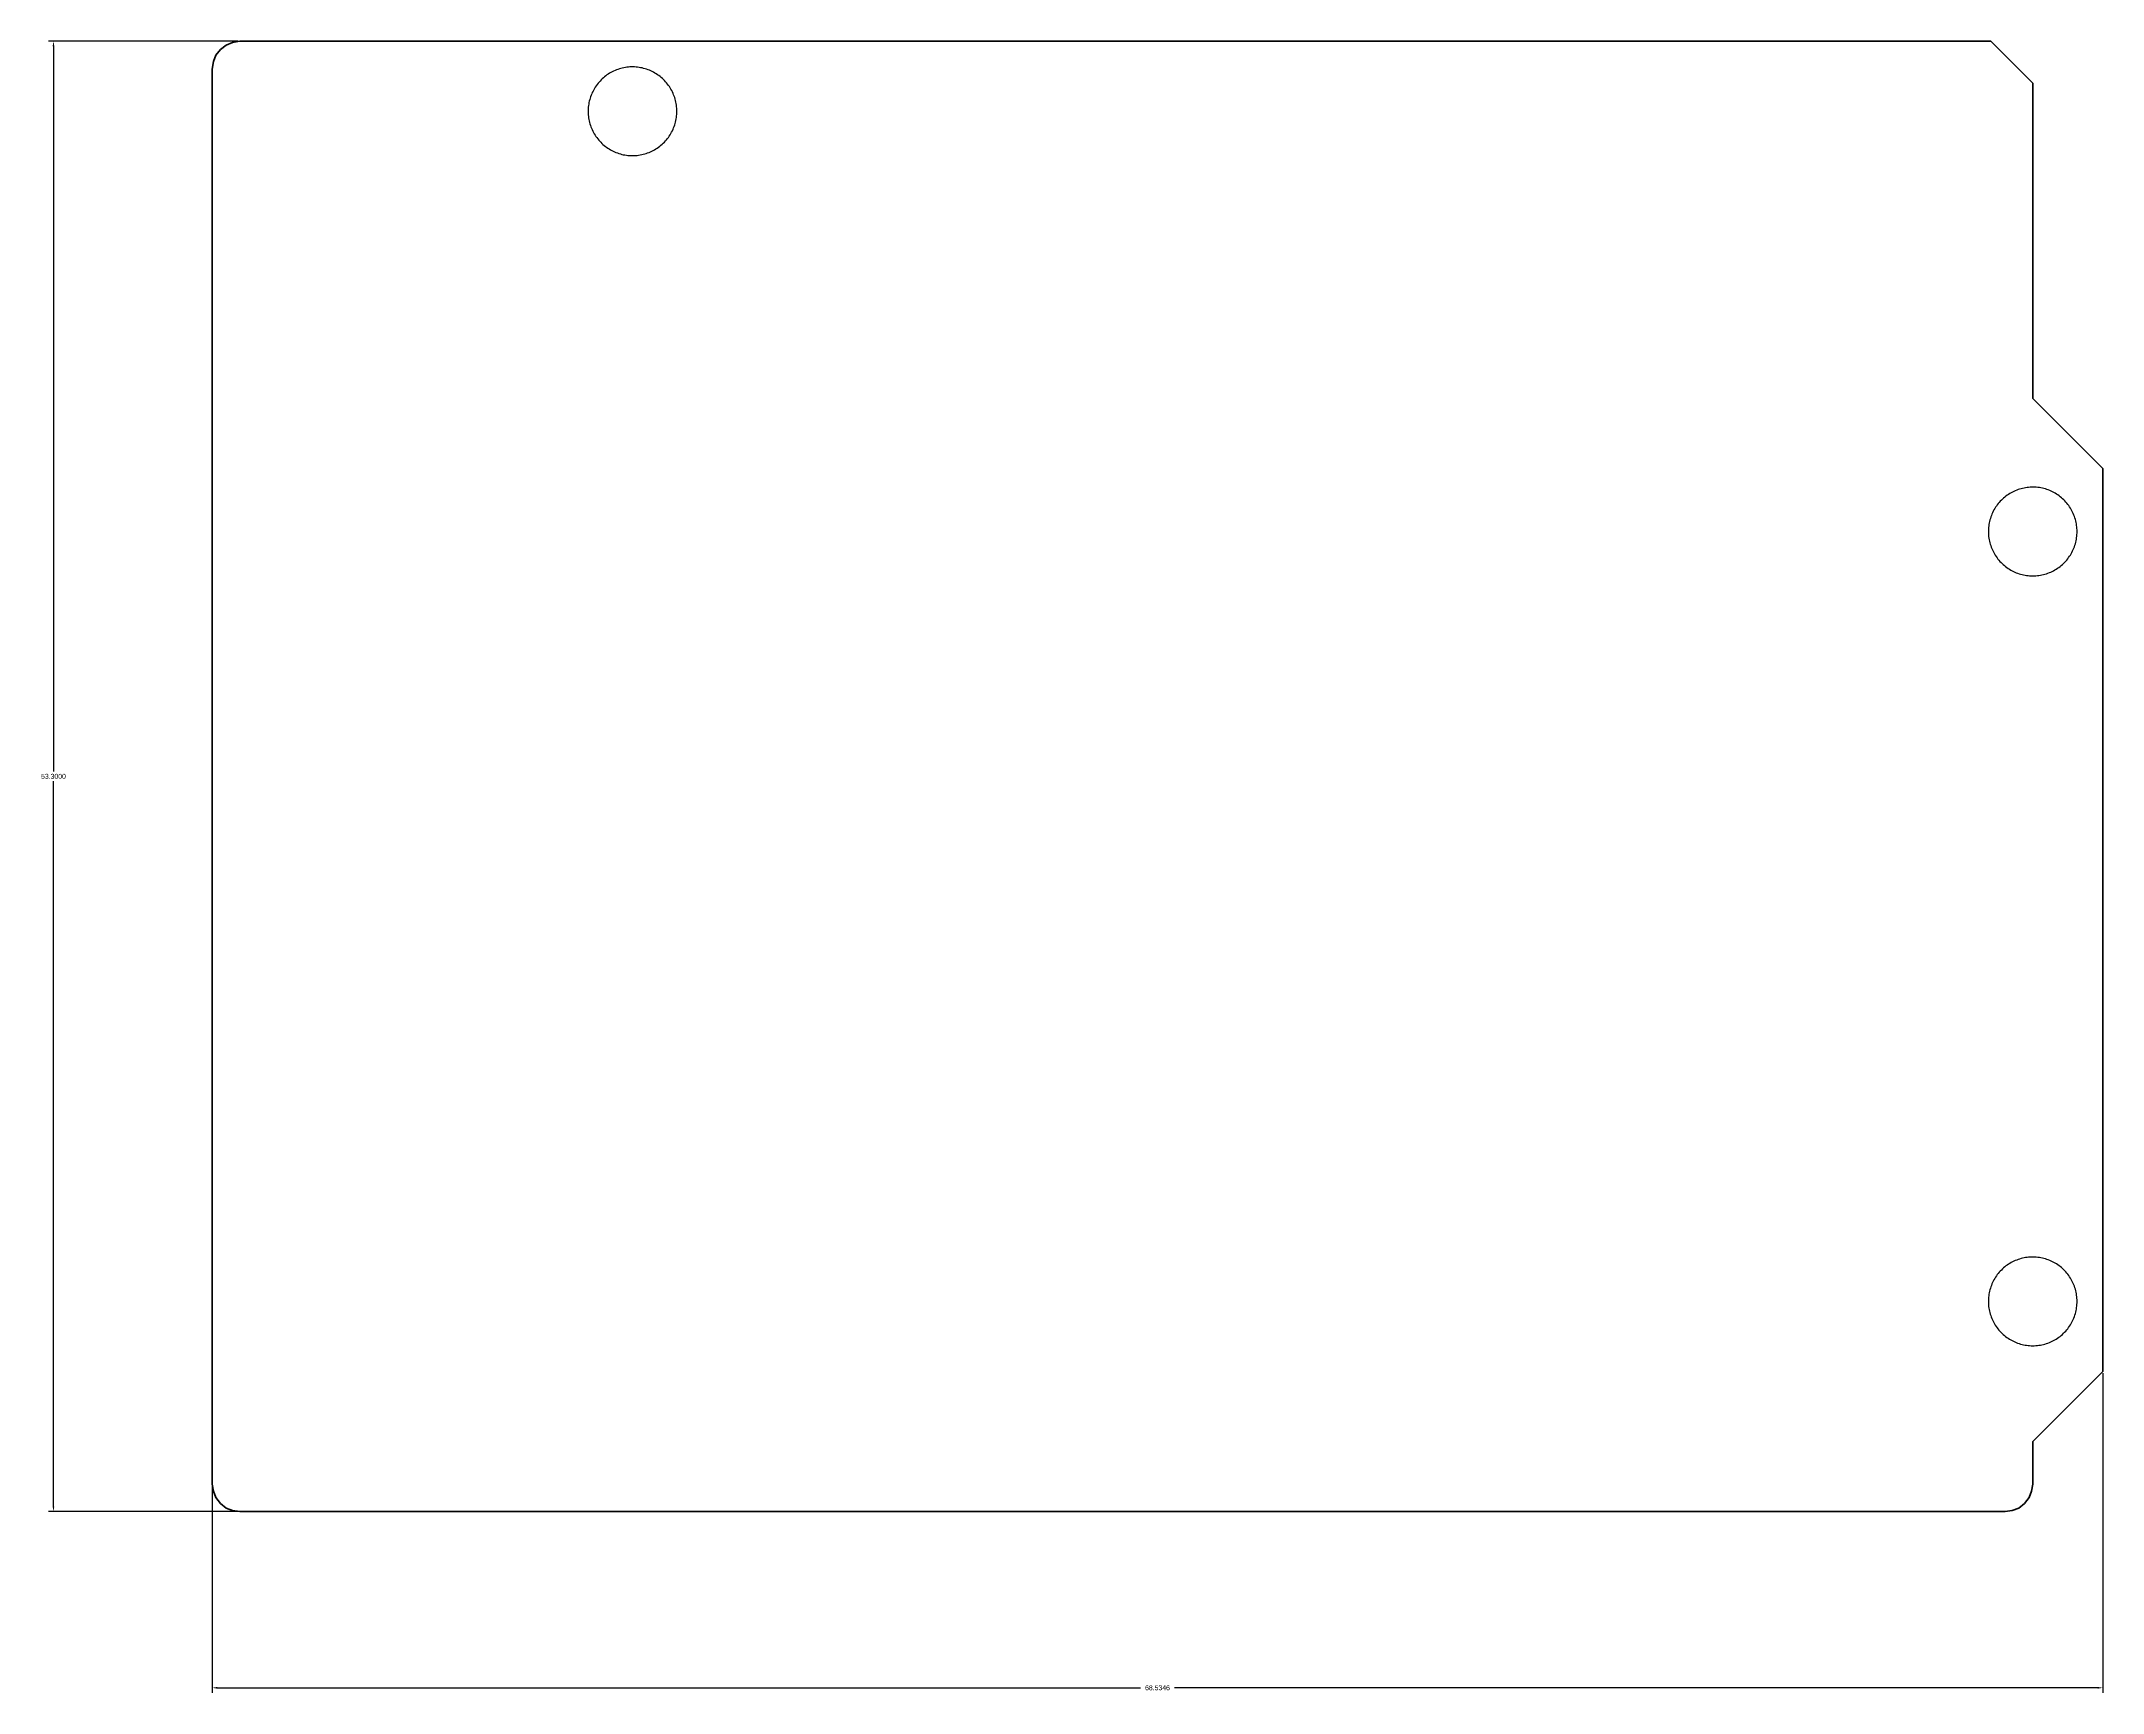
# Model space of a CAD drawing. Header units: millimetres. Extents: x -6 to 110, y 152 to 212.
# Drawn here: x -6.2 to 68.5, y 152.1 to 212 of the extents above; entities that cross this region are included whole.
import ezdxf

# ---------------------------------------------------------------- set-up
doc = ezdxf.new("R2010")
doc.units = ezdxf.units.MM
doc.header["$MEASUREMENT"] = 0
doc.layers.get('Defpoints').update_dxf_attribs({"linetype": 'CONTINUOUS'})
doc.layers.add('Incisione', color=5, linetype='CONTINUOUS', true_color=0x1710ff)
doc.layers.add('Taglio', color=22, linetype='CONTINUOUS', true_color=0xc0240f)
doc.dimstyles.get("Standard").update_dxf_attribs({"dimtxt": 0.18, "dimasz": 0.18, "dimexe": 0.18, "dimexo": 0.0625, "dimgap": 0.09, "dimtad": 0, "dimtih": 1, "dimtoh": 1, "dimdec": 4, "dimzin": 0, "dimdsep": 46, "dimtxsty": 'Standard', "dimcen": 0.09, "dimadec": 0, "dimazin": 0, "dimtfac": 1, "dimtdec": 4, "dimtofl": 0, "dimtmove": 0, "dimatfit": 3, "dimfxl": 1, "dimtolj": 1, "dimtzin": 0, "dimarcsym": 0})

# ---------------------------------------------------------------- blocks, each defined once
blk = doc.blocks.new('*D2')
at = {"layer": 'Defpoints', "color": 0}
for p in [(0.994, 211.989), (-5.756, 158.689), (0.994, 158.689)]:
    blk.add_point(p, dxfattribs=at)
at = {"layer": 'Incisione', "color": 0, "lineweight": -2}
for p, q in [((0.932, 211.989), (-5.936, 211.989)), ((-5.756, 211.809), (-5.756, 185.519)), ((-5.756, 158.869), (-5.756, 185.159)), ((0.932, 158.689), (-5.936, 158.689))]:
    blk.add_line(p, q, dxfattribs=at)
at = {"layer": 'Incisione', "color": 0}
for points in [[(-5.726, 211.809), (-5.786, 211.809), (-5.756, 211.989)], [(-5.786, 158.869), (-5.726, 158.869), (-5.756, 158.689)]]:
    blk.add_solid(points, dxfattribs=at)
at = {"layer": 'Incisione', "color": 0, "insert": (-5.756, 185.339), "char_height": 0.18, "attachment_point": 5}
blk.add_mtext('\\A1;53.3000', dxfattribs=at)
blk = doc.blocks.new('*D3')
at = {"layer": 'Defpoints', "color": 0}
for p in [(0, 163.767), (68.535, 163.767), (0, 152.298)]:
    blk.add_point(p, dxfattribs=at)
at = {"layer": 'Incisione', "color": 0, "lineweight": -2}
for p, q in [((0, 163.704), (0, 152.118)), ((68.535, 163.704), (68.535, 152.118)), ((0.18, 152.298), (33.65, 152.298)), ((68.355, 152.298), (34.884, 152.298))]:
    blk.add_line(p, q, dxfattribs=at)
at = {"layer": 'Incisione', "color": 0}
for points in [[(0.18, 152.328), (0.18, 152.268), (0, 152.298)], [(68.355, 152.268), (68.355, 152.328), (68.535, 152.298)]]:
    blk.add_solid(points, dxfattribs=at)
at = {"layer": 'Incisione', "color": 0, "insert": (34.267, 152.298), "char_height": 0.18, "attachment_point": 5}
blk.add_mtext('\\A1;68.5346', dxfattribs=at)

msp = doc.modelspace()

# ---------------------------------------------------------------- linework, layer by layer
at = {"layer": 'Incisione', "lineweight": 211}
for points in [[(0.12696, 211.4808), (0.29623, 211.69239)], [(0.29623, 211.69239), (0.50782, 211.8405)], [(0.50782, 211.8405), (0.74057, 211.9463)], [(0.74057, 211.9463), (0.99448, 211.98862)], [(0.99448, 211.98862), (64.47205, 211.98862)], [(64.47205, 211.98862), (65.99551, 210.46515)], [(0, 210.97298), (0.04232, 211.24804)], [(0, 159.6831), (0, 210.97298)], [(0.04232, 211.24804), (0.12696, 211.4808)], [(65.99551, 210.46515), (65.99551, 199.03919)], [(65.99551, 199.03919), (68.53462, 196.50009)], [(68.53462, 196.50009), (68.53462, 163.76682)], [(68.53462, 163.76682), (65.99551, 161.22772)], [(65.99551, 161.22772), (65.99551, 159.6831)], [(0.04232, 159.42919), (0, 159.6831)], [(0.12696, 159.19644), (0.04232, 159.42919)], [(0.29623, 158.98484), (0.12696, 159.19644)], [(65.86856, 159.19644), (65.69929, 158.98484)], [(65.9532, 159.42919), (65.86856, 159.19644)], [(65.99551, 159.6831), (65.9532, 159.42919)], [(0.50782, 158.81557), (0.29623, 158.98484)], [(0.74057, 158.73093), (0.50782, 158.81557)], [(0.99448, 158.68862), (0.74057, 158.73093)], [(65.00103, 158.68862), (0.99448, 158.68862)], [(65.25494, 158.73093), (65.00103, 158.68862)], [(65.48769, 158.81557), (65.25494, 158.73093)], [(65.69929, 158.98484), (65.48769, 158.81557)]]:
    msp.add_lwpolyline(points, dxfattribs=at)
at = {"layer": 'Taglio'}
for points in [[(15.23462, 207.84141), (15.29074, 207.84239), (15.34679, 207.84533), (15.40271, 207.85022), (15.45842, 207.85706), (15.51386, 207.86585), (15.56896, 207.87656), (15.62365, 207.88918), (15.67787, 207.90371), (15.73155, 207.92012), (15.78462, 207.9384), (15.83702, 207.95851), (15.88869, 207.98044), (15.93956, 208.00416), (15.98957, 208.02965), (16.03867, 208.05686), (16.08678, 208.08577), (16.13385, 208.11634), (16.17983, 208.14853), (16.22466, 208.18231), (16.26828, 208.21764), (16.31064, 208.25446), (16.3517, 208.29274), (16.39139, 208.33243), (16.42967, 208.37349), (16.46649, 208.41585), (16.50182, 208.45947), (16.5356, 208.5043), (16.56779, 208.55028), (16.59836, 208.59735), (16.62727, 208.64546), (16.65448, 208.69456), (16.67997, 208.74457), (16.70369, 208.79544), (16.72562, 208.84711), (16.74574, 208.89951), (16.76401, 208.95258), (16.78042, 209.00626), (16.79495, 209.06048), (16.80757, 209.11517), (16.81828, 209.17027), (16.82707, 209.22571), (16.83391, 209.28142), (16.8388, 209.33734), (16.84174, 209.39339), (16.84272, 209.44951), (16.84175, 209.50522), (16.83886, 209.56087), (16.83403, 209.61637), (16.82729, 209.67168), (16.81864, 209.72672), (16.80809, 209.78143), (16.79564, 209.83574), (16.78133, 209.88959), (16.76515, 209.94291), (16.74714, 209.99564), (16.72731, 210.04771), (16.7057, 210.09906), (16.68231, 210.14963), (16.65719, 210.19936), (16.63036, 210.2482), (16.60185, 210.29607), (16.5717, 210.34293), (16.53995, 210.38871), (16.50663, 210.43337), (16.47178, 210.47684), (16.43545, 210.51908), (16.39768, 210.56004), (16.35851, 210.59967), (16.31799, 210.63791), (16.27617, 210.67473), (16.2331, 210.71008), (16.18883, 210.74391), (16.14341, 210.77619), (16.09691, 210.80688), (16.04937, 210.83594), (16.00085, 210.86333), (15.95141, 210.88902), (15.90111, 210.91299), (15.85001, 210.9352), (15.79817, 210.95563), (15.74566, 210.97425), (15.69253, 210.99104), (15.63885, 211.00598), (15.58469, 211.01905), (15.5301, 211.03023), (15.47517, 211.03952), (15.41994, 211.0469), (15.36449, 211.05236), (15.30888, 211.0559), (15.25319, 211.0575), (15.19747, 211.05718), (15.1418, 211.05493), (15.08624, 211.05075), (15.03086, 211.04465), (14.97572, 211.03663), (14.92089, 211.02671), (14.86644, 211.0149), (14.81243, 211.0012), (14.75893, 210.98565), (14.706, 210.96825), (14.6537, 210.94902), (14.60211, 210.928), (14.55127, 210.9052), (14.50125, 210.88065), (14.45211, 210.85438), (14.40391, 210.82643), (14.35671, 210.79683), (14.31056, 210.76561), (14.26552, 210.7328), (14.22165, 210.69846), (14.17899, 210.66262), (14.13759, 210.62532), (14.09752, 210.58661), (14.05881, 210.54654), (14.02151, 210.50514), (13.98567, 210.46248), (13.95133, 210.41861), (13.91852, 210.37357), (13.8873, 210.32742), (13.8577, 210.28022), (13.82975, 210.23202), (13.80348, 210.18288), (13.77893, 210.13286), (13.75613, 210.08202), (13.73511, 210.03043), (13.71589, 209.97813), (13.69848, 209.9252), (13.68293, 209.8717), (13.66923, 209.81769), (13.65742, 209.76324), (13.6475, 209.70841), (13.63948, 209.65327), (13.63338, 209.59789), (13.6292, 209.54233), (13.62695, 209.48666), (13.62663, 209.43094), (13.62823, 209.37525), (13.63177, 209.31964), (13.63723, 209.26419), (13.64461, 209.20896), (13.6539, 209.15403), (13.66508, 209.09944), (13.67815, 209.04528), (13.69309, 208.9916), (13.70988, 208.93847), (13.7285, 208.88596), (13.74893, 208.83412), (13.77114, 208.78302), (13.79511, 208.73272), (13.8208, 208.68328), (13.8482, 208.63476), (13.87725, 208.58722), (13.90794, 208.54072), (13.94022, 208.4953), (13.97405, 208.45103), (14.0094, 208.40796), (14.04622, 208.36614), (14.08446, 208.32563), (14.12409, 208.28645), (14.16505, 208.24868), (14.20729, 208.21235), (14.25076, 208.1775), (14.29542, 208.14418), (14.34121, 208.11243), (14.38806, 208.08228), (14.43594, 208.05377), (14.48477, 208.02694), (14.5345, 208.00182), (14.58507, 207.97843), (14.63642, 207.95682), (14.6885, 207.93699), (14.74122, 207.91898), (14.79454, 207.9028), (14.84839, 207.88849), (14.9027, 207.87604), (14.95741, 207.86549), (15.01245, 207.85684), (15.06776, 207.8501), (15.12327, 207.84527), (15.17891, 207.84238), (15.23462, 207.84141)], [(67.60361, 194.2149), (67.60265, 194.27061), (67.59975, 194.32625), (67.59493, 194.38176), (67.58819, 194.43707), (67.57954, 194.49211), (67.56898, 194.54682), (67.55654, 194.60113), (67.54222, 194.65497), (67.52605, 194.70829), (67.50804, 194.76102), (67.48821, 194.81309), (67.46659, 194.86444), (67.44321, 194.91501), (67.41808, 194.96475), (67.39125, 195.01358), (67.36275, 195.06145), (67.3326, 195.10831), (67.30085, 195.15409), (67.26753, 195.19875), (67.23268, 195.24223), (67.19635, 195.28447), (67.15857, 195.32543), (67.1194, 195.36505), (67.07888, 195.4033), (67.03706, 195.44011), (66.99399, 195.47546), (66.94972, 195.50929), (66.90431, 195.54157), (66.8578, 195.57226), (66.81026, 195.60132), (66.76174, 195.62871), (66.71231, 195.65441), (66.66201, 195.67838), (66.61091, 195.70059), (66.55907, 195.72101), (66.50655, 195.73963), (66.45343, 195.75642), (66.39975, 195.77136), (66.34558, 195.78443), (66.291, 195.79561), (66.23606, 195.8049), (66.18084, 195.81228), (66.12539, 195.81774), (66.06978, 195.82128), (66.01409, 195.82289), (65.95837, 195.82257), (65.9027, 195.82031), (65.84714, 195.81614), (65.79175, 195.81003), (65.73662, 195.80202), (65.68179, 195.7921), (65.62734, 195.78028), (65.57333, 195.76659), (65.51983, 195.75103), (65.4669, 195.73363), (65.4146, 195.7144), (65.363, 195.69338), (65.31216, 195.67058), (65.26214, 195.64603), (65.21301, 195.61977), (65.16481, 195.59182), (65.1176, 195.56221), (65.07146, 195.53099), (65.02642, 195.49819), (64.98254, 195.46384), (64.93988, 195.428), (64.89849, 195.3907), (64.85842, 195.35199), (64.81971, 195.31192), (64.78241, 195.27053), (64.74657, 195.22787), (64.71222, 195.18399), (64.67942, 195.13895), (64.6482, 195.09281), (64.61859, 195.0456), (64.59064, 194.9974), (64.56438, 194.94827), (64.53983, 194.89825), (64.51703, 194.84741), (64.49601, 194.79581), (64.47678, 194.74351), (64.45938, 194.69058), (64.44382, 194.63708), (64.43013, 194.58307), (64.41831, 194.52862), (64.40839, 194.47379), (64.40038, 194.41866), (64.39428, 194.36327), (64.3901, 194.30771), (64.38784, 194.25204), (64.38752, 194.19632), (64.38913, 194.14063), (64.39267, 194.08502), (64.39813, 194.02957), (64.40551, 193.97435), (64.4148, 193.91941), (64.42598, 193.86483), (64.43905, 193.81066), (64.45399, 193.75698), (64.47078, 193.70386), (64.4894, 193.65134), (64.50982, 193.5995), (64.53204, 193.5484), (64.556, 193.49811), (64.5817, 193.44867), (64.60909, 193.40015), (64.63815, 193.35261), (64.66884, 193.3061), (64.70112, 193.26069), (64.73495, 193.21642), (64.7703, 193.17335), (64.80711, 193.13153), (64.84536, 193.09101), (64.88498, 193.05184), (64.92594, 193.01406), (64.96819, 192.97773), (65.01166, 192.94288), (65.05632, 192.90956), (65.1021, 192.87781), (65.14896, 192.84766), (65.19683, 192.81916), (65.24566, 192.79233), (65.2954, 192.7672), (65.34597, 192.74382), (65.39732, 192.7222), (65.44939, 192.70237), (65.50212, 192.68436), (65.55544, 192.66819), (65.60928, 192.65387), (65.66359, 192.64143), (65.7183, 192.63087), (65.77335, 192.62222), (65.82865, 192.61548), (65.88416, 192.61066), (65.9398, 192.60776), (65.99551, 192.6068)], [(65.99551, 192.6068), (66.05164, 192.60778), (66.10769, 192.61072), (66.16361, 192.61561), (66.21932, 192.62245), (66.27476, 192.63123), (66.32986, 192.64194), (66.38455, 192.65457), (66.43877, 192.66909), (66.49244, 192.6855), (66.54552, 192.70378), (66.59792, 192.72389), (66.64959, 192.74583), (66.70046, 192.76955), (66.75047, 192.79503), (66.79956, 192.82224), (66.84768, 192.85115), (66.89475, 192.88172), (66.94073, 192.91392), (66.98556, 192.9477), (67.02918, 192.98302), (67.07154, 193.01985), (67.11259, 193.05813), (67.15228, 193.09782), (67.19056, 193.13887), (67.22739, 193.18123), (67.26271, 193.22485), (67.29649, 193.26968), (67.32869, 193.31566), (67.35926, 193.36273), (67.38817, 193.41085), (67.41538, 193.45994), (67.44086, 193.50995), (67.46459, 193.56082), (67.48652, 193.61249), (67.50663, 193.66489), (67.52491, 193.71797), (67.54132, 193.77164), (67.55585, 193.82586), (67.56847, 193.88055), (67.57918, 193.93565), (67.58796, 193.99109), (67.5948, 194.0468), (67.5997, 194.10272), (67.60263, 194.15877), (67.60361, 194.2149)], [(67.60361, 166.30592), (67.60265, 166.36163), (67.59975, 166.41728), (67.59493, 166.47279), (67.58819, 166.52809), (67.57954, 166.58314), (67.56898, 166.63784), (67.55654, 166.69215), (67.54222, 166.746), (67.52605, 166.79932), (67.50804, 166.85205), (67.48821, 166.90412), (67.46659, 166.95547), (67.44321, 167.00604), (67.41808, 167.05577), (67.39125, 167.10461), (67.36275, 167.15248), (67.3326, 167.19934), (67.30085, 167.24512), (67.26753, 167.28978), (67.23268, 167.33325), (67.19635, 167.3755), (67.15857, 167.41645), (67.1194, 167.45608), (67.07888, 167.49432), (67.03706, 167.53114), (66.99399, 167.56649), (66.94972, 167.60032), (66.90431, 167.6326), (66.8578, 167.66329), (66.81026, 167.69235), (66.76174, 167.71974), (66.71231, 167.74544), (66.66201, 167.7694), (66.61091, 167.79161), (66.55907, 167.81204), (66.50655, 167.83066), (66.45343, 167.84745), (66.39975, 167.86239), (66.34558, 167.87546), (66.291, 167.88664), (66.23606, 167.89593), (66.18084, 167.90331), (66.12539, 167.90877), (66.06978, 167.91231), (66.01409, 167.91392), (65.95837, 167.91359), (65.9027, 167.91134), (65.84714, 167.90716), (65.79175, 167.90106), (65.73662, 167.89305), (65.68179, 167.88312), (65.62734, 167.87131), (65.57333, 167.85761), (65.51983, 167.84206), (65.4669, 167.82466), (65.4146, 167.80543), (65.363, 167.78441), (65.31216, 167.76161), (65.26214, 167.73706), (65.21301, 167.7108), (65.16481, 167.68284), (65.1176, 167.65324), (65.07146, 167.62202), (65.02642, 167.58922), (64.98254, 167.55487), (64.93988, 167.51903), (64.89849, 167.48173), (64.85842, 167.44302), (64.81971, 167.40295), (64.78241, 167.36156), (64.74657, 167.3189), (64.71222, 167.27502), (64.67942, 167.22998), (64.6482, 167.18383), (64.61859, 167.13663), (64.59064, 167.08843), (64.56438, 167.03929), (64.53983, 166.98928), (64.51703, 166.93844), (64.49601, 166.88684), (64.47678, 166.83454), (64.45938, 166.78161), (64.44382, 166.72811), (64.43013, 166.6741), (64.41831, 166.61965), (64.40839, 166.56482), (64.40038, 166.50968), (64.39428, 166.4543), (64.3901, 166.39874), (64.38784, 166.34307), (64.38752, 166.28735), (64.38913, 166.23166), (64.39267, 166.17605), (64.39813, 166.1206), (64.40551, 166.06538), (64.4148, 166.01044), (64.42598, 165.95585), (64.43905, 165.90169), (64.45399, 165.84801), (64.47078, 165.79488), (64.4894, 165.74237), (64.50982, 165.69053), (64.53204, 165.63943), (64.556, 165.58913), (64.5817, 165.53969), (64.60909, 165.49118), (64.63815, 165.44364), (64.66884, 165.39713), (64.70112, 165.35172), (64.73495, 165.30745), (64.7703, 165.26438), (64.80711, 165.22256), (64.84536, 165.18204), (64.88498, 165.14287), (64.92594, 165.10509), (64.96819, 165.06876), (65.01166, 165.03391), (65.05632, 165.00059), (65.1021, 164.96884), (65.14896, 164.93869), (65.19683, 164.91019), (65.24566, 164.88335), (65.2954, 164.85823), (65.34597, 164.83485), (65.39732, 164.81323), (65.44939, 164.7934), (65.50212, 164.77539), (65.55544, 164.75921), (65.60928, 164.7449), (65.66359, 164.73245), (65.7183, 164.7219), (65.77335, 164.71325), (65.82865, 164.70651), (65.88416, 164.70169), (65.9398, 164.69879), (65.99551, 164.69783)], [(65.99551, 164.69783), (66.05164, 164.69881), (66.10769, 164.70174), (66.16361, 164.70664), (66.21932, 164.71348), (66.27476, 164.72226), (66.32986, 164.73297), (66.38455, 164.74559), (66.43877, 164.76012), (66.49244, 164.77653), (66.54552, 164.79481), (66.59792, 164.81492), (66.64959, 164.83685), (66.70046, 164.86058), (66.75047, 164.88606), (66.79956, 164.91327), (66.84768, 164.94218), (66.89475, 164.97275), (66.94073, 165.00495), (66.98556, 165.03873), (67.02918, 165.07405), (67.07154, 165.11087), (67.11259, 165.14916), (67.15228, 165.18885), (67.19056, 165.2299), (67.22739, 165.27226), (67.26271, 165.31588), (67.29649, 165.36071), (67.32869, 165.40669), (67.35926, 165.45376), (67.38817, 165.50188), (67.41538, 165.55097), (67.44086, 165.60098), (67.46459, 165.65185), (67.48652, 165.70352), (67.50663, 165.75592), (67.52491, 165.80899), (67.54132, 165.86267), (67.55585, 165.91689), (67.56847, 165.97158), (67.57918, 166.02668), (67.58796, 166.08212), (67.5948, 166.13783), (67.5997, 166.19375), (67.60263, 166.2498), (67.60361, 166.30592)]]:
    msp.add_lwpolyline(points, dxfattribs=at)

# ---------------------------------------------------------------- dimensions: what is measured, and where the dimension line sits
at = {"layer": 'Incisione'}
dim = msp.add_linear_dim(base=(-5.75622, 158.68862), p1=(0.99448, 211.98862), p2=(0.99448, 158.68862), angle=90, dimstyle='Standard', dxfattribs=at)
dim.commit()
dim.dimension.update_dxf_attribs({"geometry": '*D2', "text_midpoint": (-5.75622, 185.33862)})
dim = msp.add_aligned_dim(p1=(68.53462, 163.76682), p2=(0, 163.76682), distance=11.46862, dimstyle='Standard', dxfattribs=at)
dim.commit()
dim.dimension.update_dxf_attribs({"geometry": '*D3', "text_midpoint": (34.26731, 152.29821)})

doc.saveas('drawing.dxf')
